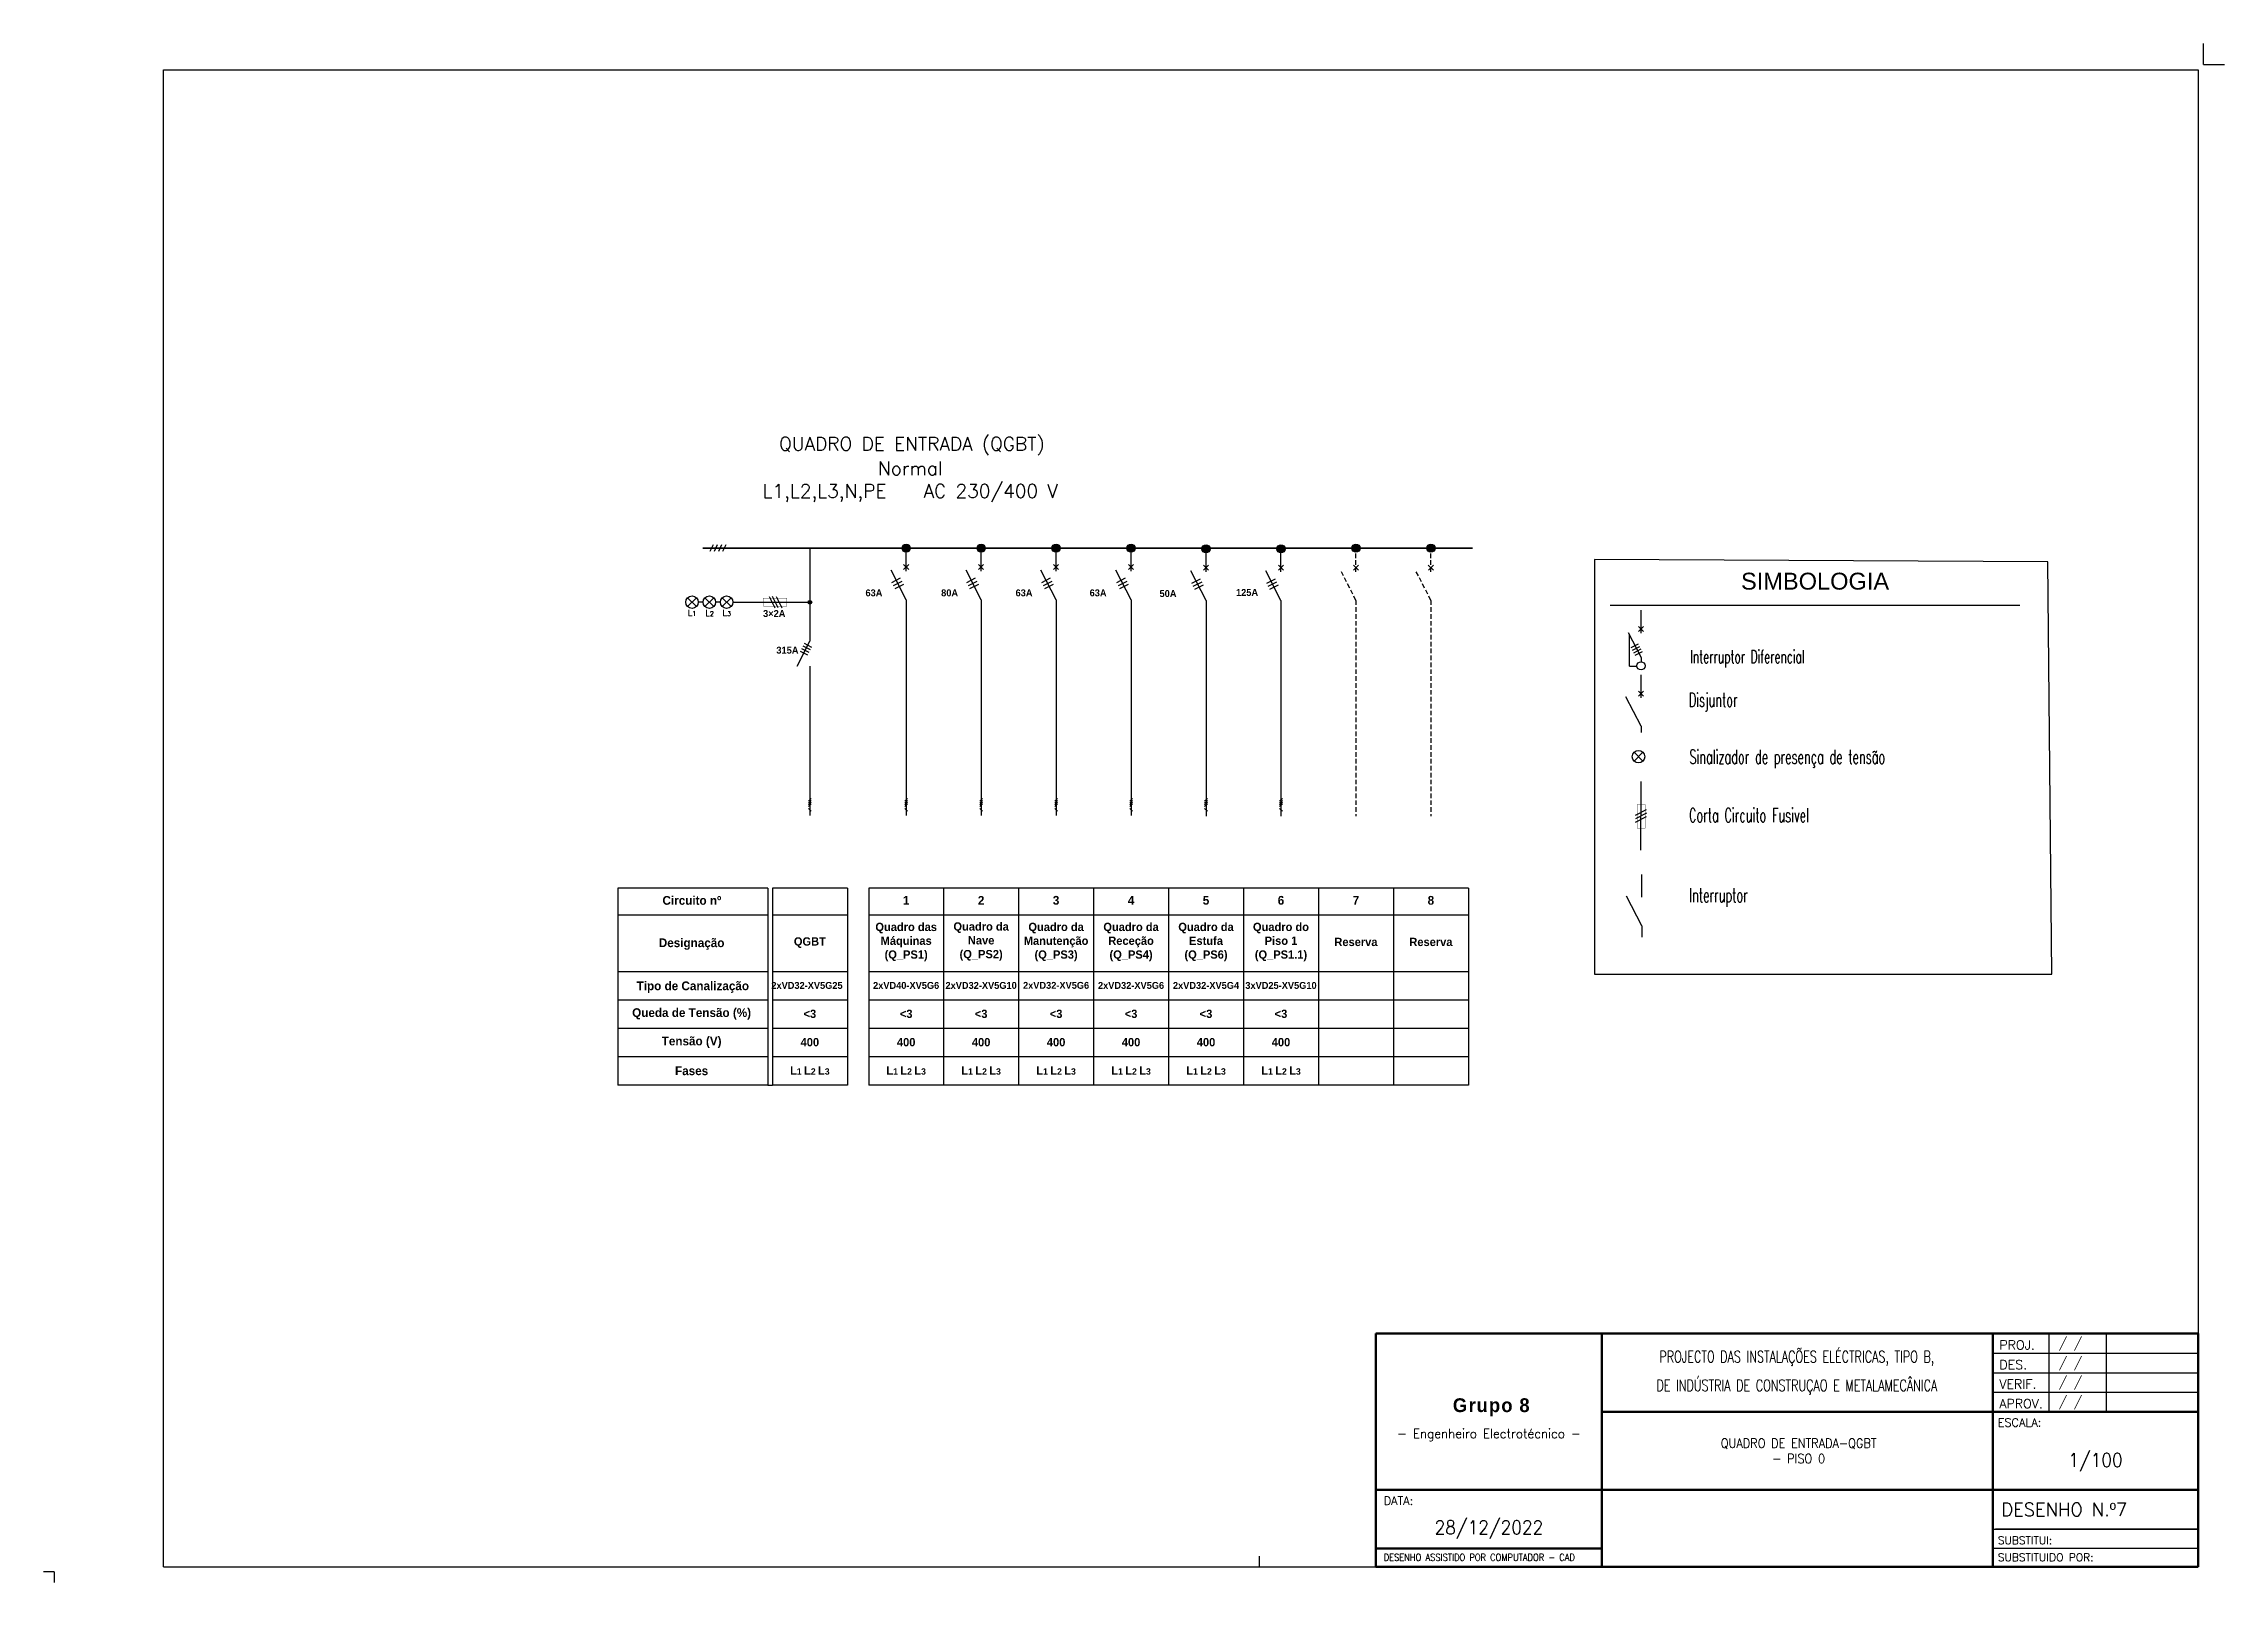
# Model space of a CAD drawing. Extents: x -8 to 729, y -363 to 534.
# Drawn here: x 119.4 to 214.2, y -111.2 to -44.3 of the extents above; entities that cross this region are included whole.
import ezdxf
from ezdxf.enums import TextEntityAlignment as Align

# ---------------------------------------------------------------- set-up
doc = ezdxf.new("R2010")
doc.units = 0
doc.header["$LTSCALE"] = 0.8
doc.header["$MEASUREMENT"] = 0
doc.linetypes.add('DASHED2', pattern=[0.375, 0.25, -0.125])
doc.linetypes.add('HIDDEN', pattern=[0.375, 0.25, -0.125])
doc.layers.get('0').update_dxf_attribs({"color": 3, "linetype": 'CONTINUOUS'})
for name, color, linetype in [('0_ligações', 10, 'CONTINUOUS'), ('Desenho base', 7, 'CONTINUOUS'), ('LEGENDA', 1, 'CONTINUOUS'), ('Quadros Eléctricos', 41, 'CONTINUOUS')]:
    doc.layers.add(name, color=color, linetype=linetype)
doc.styles.add('ARIAL', font='arial.ttf')
doc.styles.add('Century Gothic', font='GOTHICB.TTF')
doc.styles.add('PEN', font='ROMANS.SHX', dxfattribs={"width": 0.7, "height": 1})
doc.styles.add('ROMANS', font='romans', dxfattribs={"width": 0.9})
doc.styles.get("Standard").update_dxf_attribs({"font": 'ROMANS'})

msp = doc.modelspace()

# ---------------------------------------------------------------- texts
at = {"layer": '0_ligações', "color": 0, "style": 'PEN', "width": 0.6}
for s, p in [('Disjuntor', (190.895, -73.111)), ('Sinalizador de presença de tensão', (190.923, -75.588)), ('Corta Circuito Fusivel', (190.906, -78.125)), ('Interruptor', (190.918, -81.606))]:
    msp.add_text(s, height=0.6, dxfattribs=at).set_placement(p)
at = {"layer": 'Desenho base', "style": 'PEN', "width": 0.6}
msp.add_text('Interruptor Diferencial', height=0.56403, dxfattribs=at).set_placement((190.955, -71.208, 0.001))
at = {"layer": 'Desenho base', "lineweight": 20, "style": 'ROMANS'}
for s, height, p in [(' / /', 0.4, (206.71, -100.977)), (' / /', 0.4, (206.71, -101.827)), (' / /', 0.4, (206.71, -102.679)), (' / /', 0.4, (206.71, -103.529)), ('ESCALA:', 0.36, (204.333, -104.424)), ('DATA:', 0.36, (177.63, -107.824)), ('DESENHO N.º7 ', 0.57, (204.489, -108.31)), ('SUBSTITUI:', 0.34, (204.333, -109.535)), ('SUBSTITUIDO POR:', 0.34, (204.333, -110.275))]:
    msp.add_text(s, height=height, dxfattribs=at).set_placement(p)
at = {"layer": 'Desenho base', "linetype": 'Continuous', "lineweight": 20, "style": 'ROMANS'}
for s, p in [('PROJ.', (204.406, -101.068)), ('VERIF.', (204.406, -102.773)), ('DES.', (204.406, -101.925)), ('APROV.', (204.406, -103.621))]:
    msp.add_text(s, height=0.4, dxfattribs=at).set_placement(p)
at = {"layer": 'Desenho base', "lineweight": 20, "style": 'ROMANS', "width": 0.757635}
msp.add_text('DESENHO ASSISTIDO POR COMPUTADOR - CAD', height=0.304, dxfattribs=at).set_placement((177.63, -110.257), (185.943, -110.257), align=Align.FIT)
at = {"layer": 'Desenho base', "insert": (157.041, -63.331), "char_height": 0.58976, "width": 36.02981, "attachment_point": 5}
msp.add_mtext('\\A1;Normal\\PL1,L2,L3,N,PE    AC 230/400 V  ', dxfattribs=at)
at = {"layer": 'Desenho base', "char_height": 0.3603, "attachment_point": 5, "style": 'Century Gothic'}
for s, insert, width in [('\\pxt0;Quadro das Máquinas (Q_PS1)', (156.864, -83.341), 2.87315), ('\\pxt0;Quadro da Nave (Q_PS2)', (160.124, -83.322), 2.87315), ('\\pxt0;Quadro da Manutenção (Q_PS3)', (163.384, -83.341, 0), 2.87315), ('\\pxt0;Quadro da Receção (Q_PS4)', (166.644, -83.341, 0), 2.87315), ('\\pxt0;Quadro da Estufa (Q_PS6)', (169.904, -83.341, 0), 2.87315), ('\\pxt0;Quadro do Piso 1 (Q_PS1.1)', (173.164, -83.341, 0), 2.87315), ('\\pxt0;QGBT', (152.676, -83.369, 0), 3.11371), ('\\pxt0;Reserva', (176.424, -83.341, 0), 2.87315), ('\\pxt0;Reserva', (179.684, -83.341, 0), 2.87315)]:
    msp.add_mtext(s, dxfattribs=dict(at, insert=insert, width=width))
at = {"layer": 'Desenho base', "linetype": 'HIDDEN', "lineweight": 20, "insert": (195.599, -102.075), "char_height": 0.5, "width": 17.03517, "attachment_point": 5, "line_spacing_factor": 1.5, "style": 'ROMANS'}
msp.add_mtext('\\pxt28;{\\W0.71;PROJECTO DAS INSTALAÇÕES ELÉCTRICAS, TIPO B,\\PDE INDÚSTRIA DE CONSTRUÇAO E METALAMECÂNICA}', dxfattribs=at)
at = {"layer": 'Desenho base', "lineweight": 20, "insert": (182.206, -104.122), "char_height": 1, "attachment_point": 5}
msp.add_mtext_dynamic_manual_height_columns('{\\fVivaldi|b1|i0|c0|p66;\\H0.6x;\\T1.1;\\C7; Grupo 8\\H1.66667x;\\P\\Fromans|c0;\\H0.2x;\\T1;\\P\\H2x;\\W0.95;- Engenheiro Electrotécnico -}', width=9.81896, gutter_width=2, heights=[0], dxfattribs=at)
at = {"layer": 'Desenho base', "lineweight": 20, "attachment_point": 5, "style": 'ROMANS'}
for s, insert, char_height, width in [('\\pxt23;QUADRO DE ENTRADA-QGBT \\P- PISO 0', (195.676, -105.475), 0.4, 16.6992), ('1/100', (208.586, -105.97), 0.6, 8.94), ('28/12/2022', (182.206, -108.904), 0.6, 9.82)]:
    msp.add_mtext(s, dxfattribs=dict(at, insert=insert, char_height=char_height, width=width))
at = {"layer": 'LEGENDA', "color": 1, "style": 'ARIAL'}
msp.add_text('SIMBOLOGIA', height=0.7343, dxfattribs=at).set_placement((196.39, -67.647, 0.001), align=Align.MIDDLE_CENTER)
at = {"layer": 'Quadros Eléctricos', "color": 7, "style": 'Century Gothic'}
for s, p in [('63A', (155.094, -68.306)), ('80A', (158.386, -68.306)), ('63A', (161.621, -68.306)), ('63A', (164.842, -68.306)), ('50A', (167.882, -68.336, 0)), ('315A', (151.22, -70.799))]:
    msp.add_text(s, height=0.3005, dxfattribs=at).set_placement(p)
at = {"layer": 'Quadros Eléctricos', "color": 7, "linetype": 'DASHED2', "style": 'Century Gothic'}
msp.add_text('125A', height=0.3005, dxfattribs=at).set_placement((171.209, -68.289, 0))
at = {"layer": 'Quadros Eléctricos', "color": 7, "style": 'Century Gothic'}
msp.add_text('3×2A', height=0.3005, rotation=359.95717, dxfattribs=at).set_placement((150.642, -69.205))
at = {"layer": 'Quadros Eléctricos', "color": 6, "insert": (157.111, -61.771), "char_height": 0.58976, "width": 36.02981, "attachment_point": 5}
msp.add_mtext('QUADRO DE ENTRADA (QGBT)   ', dxfattribs=at)
at = {"layer": 'Quadros Eléctricos', "color": 7, "char_height": 0.27192, "width": 1.90389, "attachment_point": 5, "rotation": 359.95687}
for s, insert in [('L{\\H0.73671x;1}', (147.55, -69.023, 0)), ('L{\\H0.73671x;2}', (148.314, -69.027, 0)), ('L{\\H0.73671x;3}', (149.064, -69.024, 0))]:
    msp.add_mtext(s, dxfattribs=dict(at, insert=insert))
at = {"layer": 'Quadros Eléctricos', "color": 6, "attachment_point": 5, "style": 'Century Gothic'}
for s, insert, char_height, width in [('Circuito nº', (147.546, -81.535), 0.3802, 5.15295), ('Designação', (147.534, -83.434), 0.3803, 1.7348), ('Tipo de Canalização', (147.587, -85.306), 0.38031, 6.52019), ('Queda de Tensão (%)', (147.534, -86.471), 0.38031, 6.52019), ('Tensão (V)', (147.534, -87.705), 0.3803, 3.84782), ('Fases', (147.534, -88.946), 0.3803, 1.7348)]:
    msp.add_mtext(s, dxfattribs=dict(at, insert=insert, char_height=char_height, width=width))
at = {"layer": 'Quadros Eléctricos', "color": 7, "attachment_point": 5, "style": 'Century Gothic'}
for s, insert, char_height, width in [('1', (156.864, -81.531), 0.38, 1.7348), ('2', (160.124, -81.531), 0.38, 1.7348), ('3', (163.384, -81.531), 0.38, 1.7348), ('4', (166.644, -81.531), 0.38, 1.7348), ('5', (169.904, -81.531, 0), 0.38, 1.7348), ('6', (173.164, -81.531, 0), 0.38, 1.7348), ('7', (176.424, -81.531, 0), 0.38, 1.7348), ('8', (179.684, -81.531, 0), 0.38, 1.7348), ('2xVD32-XV5G25', (152.551, -85.233, 0), 0.3, 2.12943), ('2xVD40-XV5G6', (156.864, -85.233, 0), 0.3, 2.12943), ('2xVD32-XV5G10', (160.124, -85.233, 0), 0.3, 2.12943), ('2xVD32-XV5G6', (163.384, -85.23), 0.3, 2.12943), ('2xVD32-XV5G6', (166.644, -85.233, 0), 0.3, 2.12943), ('2xVD32-XV5G4', (169.904, -85.233, 0), 0.3, 2.12943), ('3xVD25-XV5G10', (173.164, -85.233, 0), 0.3, 2.12943), ('<3', (152.676, -86.467, 0), 0.3606, 2.12943), ('<3', (156.864, -86.467, 0), 0.3606, 2.12943), ('<3', (160.124, -86.467, 0), 0.3606, 2.12943), ('<3', (163.384, -86.467, 0), 0.3606, 2.12943), ('<3', (166.644, -86.467, 0), 0.3606, 2.12943), ('<3', (169.904, -86.467, 0), 0.3606, 2.12943), ('<3', (173.164, -86.467, 0), 0.3606, 2.12943), ('400', (152.676, -87.701), 0.3606, 2.12943), ('400', (156.864, -87.701, 0), 0.3606, 2.12943), ('400', (160.124, -87.701, 0), 0.3606, 2.12943), ('400', (163.384, -87.701, 0), 0.3606, 2.12943), ('400', (166.644, -87.701), 0.3606, 2.12943), ('400', (169.904, -87.701), 0.3606, 2.12943), ('400', (173.164, -87.701), 0.3606, 2.12943), ('L{\\H0.77778x;1 }L{\\H0.77778x;2 }L{\\H0.77778x;3}', (152.676, -88.935), 0.36059, 2.12943), ('L{\\H0.77778x;1 }L{\\H0.77778x;2 }L{\\H0.77778x;3}', (156.864, -88.935), 0.36059, 2.12943), ('L{\\H0.77778x;1 }L{\\H0.77778x;2 }L{\\H0.77778x;3}', (160.124, -88.935), 0.36059, 2.12943), ('L{\\H0.77778x;1 }L{\\H0.77778x;2 }L{\\H0.77778x;3}', (163.384, -88.935), 0.36059, 2.12943), ('L{\\H0.77778x;1 }L{\\H0.77778x;2 }L{\\H0.77778x;3}', (166.644, -88.935), 0.36059, 2.12943), ('L{\\H0.77778x;1 }L{\\H0.77778x;2 }L{\\H0.77778x;3}', (169.904, -88.935, 0), 0.36059, 2.12943), ('L{\\H0.77778x;1 }L{\\H0.77778x;2 }L{\\H0.77778x;3}', (173.164, -88.935, 0), 0.36059, 2.12943)]:
    msp.add_mtext(s, dxfattribs=dict(at, insert=insert, char_height=char_height, width=width))

# ---------------------------------------------------------------- blocks, each defined once
blk = doc.blocks.new('Folha A3')
at = {"color": 0}
for p, q in [((412, 289), (412, 293)), ((412, 289), (416, 289)), ((21, 288), (411, 288)), ((21, 1), (21, 288)), ((411, 288), (411, 1)), ((0, 0), (-2, 0)), ((0, 0), (0, -2)), ((21, 1), (411, 1)), ((231, 3), (231, 1))]:
    blk.add_line(p, q, dxfattribs=at)

# ---------------------------------------------------------------- hatches: boundary and pattern name
at = {"layer": 'Quadros Eléctricos'}
for points in [[(156.864, -66.033, 1), (156.864, -66.389, 1)], [(160.124, -66.033, 1), (160.124, -66.389, 1)], [(163.384, -66.033, 1), (163.384, -66.389, 1)], [(166.644, -66.033, 1), (166.644, -66.389, 1)], [(169.904, -66.063, 1), (169.904, -66.419, 1)], [(173.164, -66.063, 1), (173.164, -66.419, 1)], [(176.424, -66.033, 1), (176.424, -66.389, 1)], [(179.684, -66.033, 1), (179.684, -66.389, 1)], [(152.596, -68.561, -1), (152.757, -68.561, -1)]]:
    msp.add_hatch(color=7, dxfattribs=at).paths.add_polyline_path(points)

# ---------------------------------------------------------------- linework, layer by layer
at = {"layer": 'Desenho base'}
for p, q in [((206.512, -66.8), (186.802, -66.7)), ((187.479, -68.686, 0.001), (205.302, -68.686, 0.001)), ((152.735, -77.104), (152.617, -77.222)), ((152.735, -77.181), (152.617, -77.299)), ((152.735, -77.258), (152.617, -77.376)), ((152.735, -77.335), (152.617, -77.454)), ((152.735, -77.649), (152.617, -77.531)), ((156.923, -77.104, 0), (156.805, -77.222, 0)), ((156.923, -77.181, 0), (156.805, -77.299, 0)), ((156.923, -77.258, 0), (156.805, -77.376, 0)), ((156.923, -77.335, 0), (156.805, -77.454, 0)), ((156.923, -77.649, 0), (156.805, -77.531, 0)), ((160.183, -77.104), (160.065, -77.222)), ((160.183, -77.181), (160.065, -77.299)), ((160.183, -77.258), (160.065, -77.376)), ((160.183, -77.335), (160.065, -77.454)), ((160.183, -77.649), (160.065, -77.531)), ((163.443, -77.104), (163.325, -77.222)), ((163.443, -77.181), (163.325, -77.299)), ((163.443, -77.258), (163.325, -77.376)), ((163.443, -77.335), (163.325, -77.454)), ((163.443, -77.649), (163.325, -77.531)), ((166.703, -77.104), (166.585, -77.222)), ((166.703, -77.181), (166.585, -77.299)), ((166.703, -77.258), (166.585, -77.376)), ((166.703, -77.335), (166.585, -77.454)), ((166.703, -77.649), (166.585, -77.531)), ((169.963, -77.104, 0), (169.845, -77.222, 0)), ((169.963, -77.181, 0), (169.845, -77.299, 0)), ((169.963, -77.258, 0), (169.845, -77.376, 0)), ((169.963, -77.335, 0), (169.845, -77.454, 0)), ((169.963, -77.649, 0), (169.845, -77.531, 0)), ((173.223, -77.104, 0), (173.105, -77.222, 0)), ((173.223, -77.181, 0), (173.105, -77.299, 0)), ((173.223, -77.258, 0), (173.105, -77.376, 0)), ((173.223, -77.335, 0), (173.105, -77.454, 0)), ((173.223, -77.649, 0), (173.105, -77.531, 0))]:
    msp.add_line(p, q, dxfattribs=at)
at = {"layer": 'Desenho base', "lineweight": 120}
for p, q in [((213.056, -100.375), (177.296, -100.375)), ((177.296, -100.375), (177.296, -110.515)), ((213.056, -100.375), (213.056, -110.515)), ((213.056, -110.515), (177.296, -110.515))]:
    msp.add_line(p, q, dxfattribs=at)
at = {"layer": 'Desenho base', "lineweight": 60}
for p, q in [((187.116, -100.375), (187.116, -110.515)), ((204.116, -100.375), (204.116, -110.515)), ((187.116, -103.775), (213.056, -103.775)), ((177.296, -107.175), (213.056, -107.175)), ((187.116, -109.725), (177.296, -109.725))]:
    msp.add_line(p, q, dxfattribs=at)
at = {"layer": 'Desenho base', "lineweight": 30}
for p, q in [((206.556, -100.375), (206.556, -103.775)), ((209.056, -100.375), (209.056, -103.775)), ((204.116, -101.225), (213.056, -101.225)), ((204.116, -102.075), (213.056, -102.075)), ((204.116, -102.927), (213.056, -102.927)), ((204.116, -108.875), (213.056, -108.875)), ((213.056, -108.875), (204.236, -108.875)), ((213.056, -109.725), (204.116, -109.725))]:
    msp.add_line(p, q, dxfattribs=at)
at = {"layer": 'Quadros Eléctricos', "color": 7, "ltscale": 10}
for p, q in [((148.466, -66.063), (148.329, -66.357)), ((148.651, -66.063), (148.514, -66.357)), ((148.836, -66.063), (148.699, -66.357)), ((149.021, -66.063), (148.884, -66.357))]:
    msp.add_line(p, q, dxfattribs=at)
at = {"layer": 'Quadros Eléctricos'}
for p, q in [((152.676, -66.211), (152.676, -70.254)), ((156.864, -67.21, 0), (156.864, -66.211, 0)), ((160.124, -67.21), (160.124, -66.211)), ((163.384, -67.21), (163.384, -66.211)), ((166.644, -67.21), (166.644, -66.211)), ((169.904, -67.24, 0), (169.904, -66.241, 0)), ((173.164, -67.24, 0), (173.164, -66.241, 0)), ((156.864, -68.452, 0), (156.207, -67.162, 0)), ((160.124, -68.452), (159.467, -67.162)), ((163.384, -68.452), (162.727, -67.162)), ((166.644, -68.452), (165.987, -67.162)), ((166.644, -67.21), (166.644, -66.945)), ((169.904, -68.482, 0), (169.247, -67.192, 0)), ((169.904, -67.24, 0), (169.904, -66.975, 0)), ((173.164, -68.482, 0), (172.507, -67.192, 0)), ((148.035, -68.558), (147.824, -68.558)), ((148.788, -68.559), (148.576, -68.559)), ((149.329, -68.559), (150.642, -68.558)), ((150.656, -68.558), (152.676, -68.561)), ((156.864, -68.452, 0), (156.864, -77.841, 0)), ((160.124, -68.452), (160.124, -77.841)), ((163.384, -68.452), (163.384, -77.841)), ((166.644, -68.452), (166.644, -77.841)), ((169.904, -68.482, 0), (169.904, -77.871, 0)), ((173.164, -68.482, 0), (173.164, -77.871, 0)), ((188.821, -69.908), (188.821, -68.909)), ((152.676, -69.711), (152.676, -70.254, 0)), ((188.264, -69.874), (188.821, -70.969)), ((152.119, -71.347), (152.676, -70.254)), ((188.821, -70.969), (188.821, -71.15)), ((152.676, -71.347), (152.676, -77.841)), ((188.821, -72.719), (188.821, -71.72)), ((188.821, -73.961), (188.163, -72.671)), ((188.821, -73.961), (188.821, -74.231)), ((188.818, -79.347), (188.822, -76.357)), ((188.854, -81.398), (188.854, -80.399)), ((150.846, -80.995), (144.326, -80.995)), ((144.326, -80.995), (144.326, -89.576)), ((150.846, -80.995), (150.846, -89.576)), ((154.306, -80.995), (151.046, -80.995)), ((151.046, -80.995), (151.046, -89.576)), ((154.306, -80.995), (154.306, -89.576)), ((158.494, -80.995, 0), (155.234, -80.995, 0)), ((155.234, -80.995), (155.234, -89.576, 0)), ((158.494, -80.995), (158.494, -89.576, 0)), ((161.754, -80.995), (158.494, -80.995)), ((158.494, -80.995), (158.494, -89.576)), ((158.494, -80.995), (158.494, -89.576, 0)), ((158.494, -80.995), (158.494, -89.576)), ((161.754, -80.995), (161.754, -89.576)), ((165.014, -80.995), (161.754, -80.995)), ((161.754, -80.995), (161.754, -89.576)), ((161.754, -80.995), (161.754, -89.576)), ((161.754, -80.995), (161.754, -89.576)), ((165.014, -80.995), (165.014, -89.576)), ((168.274, -80.995), (165.014, -80.995)), ((165.014, -80.995), (165.014, -89.576)), ((165.014, -80.995), (165.014, -89.576)), ((165.014, -80.995), (165.014, -89.576)), ((168.274, -80.995), (168.274, -89.576)), ((171.534, -80.995, 0), (168.274, -80.995, 0)), ((168.274, -80.995, 0), (168.274, -89.576)), ((168.274, -80.995), (168.274, -89.576)), ((168.274, -80.995, 0), (168.274, -89.576)), ((171.534, -80.995, 0), (171.534, -89.576, 0)), ((174.794, -80.995, 0), (171.534, -80.995, 0)), ((171.534, -80.995, 0), (171.534, -89.576, 0)), ((171.534, -80.995, 0), (171.534, -89.576, 0)), ((171.534, -80.995, 0), (171.534, -89.576, 0)), ((174.794, -80.995, 0), (174.794, -89.576, 0)), ((178.054, -80.995, 0), (174.794, -80.995, 0)), ((174.794, -80.995, 0), (174.794, -89.576, 0)), ((178.054, -80.995, 0), (178.054, -89.576, 0)), ((181.314, -80.995, 0), (178.054, -80.995, 0)), ((178.054, -80.995, 0), (178.054, -89.576, 0)), ((178.054, -80.995, 0), (178.054, -89.576, 0)), ((178.054, -80.995, 0), (178.054, -89.576, 0)), ((181.314, -80.995, 0), (181.314, -89.576, 0)), ((181.314, -80.995, 0), (181.314, -89.576, 0)), ((188.854, -82.64), (188.197, -81.35)), ((150.846, -82.172), (144.326, -82.172)), ((154.306, -82.172), (151.046, -82.172)), ((158.494, -82.172, 0), (155.234, -82.172, 0)), ((161.754, -82.172), (158.494, -82.172)), ((165.014, -82.172), (161.754, -82.172)), ((168.274, -82.172), (165.014, -82.172)), ((171.534, -82.172, 0), (168.274, -82.172, 0)), ((174.794, -82.172, 0), (171.534, -82.172, 0)), ((178.054, -82.172, 0), (174.794, -82.172, 0)), ((181.314, -82.172, 0), (178.054, -82.172, 0)), ((188.854, -82.64), (188.854, -83.13)), ((150.846, -84.64), (144.326, -84.64)), ((154.306, -84.64), (151.046, -84.64)), ((158.494, -84.64, 0), (155.234, -84.64, 0)), ((161.754, -84.64), (158.494, -84.64)), ((165.014, -84.64), (161.754, -84.64)), ((168.274, -84.64), (165.014, -84.64)), ((171.534, -84.64, 0), (168.274, -84.64, 0)), ((174.794, -84.64, 0), (171.534, -84.64, 0)), ((178.054, -84.64, 0), (174.794, -84.64, 0)), ((181.314, -84.64, 0), (178.054, -84.64, 0)), ((150.846, -85.874), (144.326, -85.874)), ((154.306, -85.874), (151.046, -85.874)), ((158.494, -85.874, 0), (155.234, -85.874, 0)), ((161.754, -85.874), (158.494, -85.874)), ((165.014, -85.874), (161.754, -85.874)), ((168.274, -85.874), (165.014, -85.874)), ((171.534, -85.874, 0), (168.274, -85.874, 0)), ((174.794, -85.874, 0), (171.534, -85.874, 0)), ((178.054, -85.874, 0), (174.794, -85.874, 0)), ((181.314, -85.874, 0), (178.054, -85.874, 0)), ((150.846, -87.108), (144.326, -87.108)), ((154.306, -87.108), (151.046, -87.108)), ((158.494, -87.108, 0), (155.234, -87.108, 0)), ((161.754, -87.108), (158.494, -87.108)), ((165.014, -87.108), (161.754, -87.108)), ((168.274, -87.108), (165.014, -87.108)), ((171.534, -87.108, 0), (168.274, -87.108, 0)), ((174.794, -87.108, 0), (171.534, -87.108, 0)), ((178.054, -87.108, 0), (174.794, -87.108, 0)), ((181.314, -87.108, 0), (178.054, -87.108, 0)), ((150.846, -88.342), (144.326, -88.342)), ((154.306, -88.342), (151.046, -88.342)), ((158.494, -88.342, 0), (155.234, -88.342, 0)), ((161.754, -88.342), (158.494, -88.342)), ((165.014, -88.342), (161.754, -88.342)), ((168.274, -88.342), (165.014, -88.342)), ((171.534, -88.342), (168.274, -88.342)), ((174.794, -88.342, 0), (171.534, -88.342, 0)), ((178.054, -88.342, 0), (174.794, -88.342, 0)), ((181.314, -88.342, 0), (178.054, -88.342, 0)), ((150.846, -89.576), (144.326, -89.576)), ((150.846, -89.576), (151.046, -89.576)), ((154.306, -89.576), (151.046, -89.576)), ((158.494, -89.576, 0), (155.234, -89.576, 0)), ((161.754, -89.576), (158.494, -89.576)), ((165.014, -89.576), (161.754, -89.576)), ((168.274, -89.576), (165.014, -89.576)), ((171.534, -89.576), (168.274, -89.576)), ((174.794, -89.576, 0), (171.534, -89.576, 0)), ((178.054, -89.576, 0), (174.794, -89.576, 0)), ((181.314, -89.576, 0), (178.054, -89.576, 0))]:
    msp.add_line(p, q, dxfattribs=at)
at = {"layer": 'Quadros Eléctricos', "linetype": 'DASHED2'}
for p, q in [((176.424, -67.24, 0), (176.424, -66.211)), ((179.684, -67.24, 0), (179.684, -66.211)), ((176.424, -68.482, 0), (175.767, -67.192, 0)), ((176.424, -67.24, 0), (176.424, -66.975, 0)), ((179.684, -68.482, 0), (179.027, -67.192, 0)), ((176.424, -68.482, 0), (176.424, -77.871, 0)), ((179.684, -68.482, 0), (179.684, -77.871, 0))]:
    msp.add_line(p, q, dxfattribs=at)
at = {"layer": 'Quadros Eléctricos', "color": 7}
for p, q in [((156.751, -66.92, 0), (156.974, -67.142, 0)), ((156.974, -66.923, 0), (156.753, -67.144, 0)), ((160.011, -66.92), (160.234, -67.142)), ((160.234, -66.923), (160.013, -67.144)), ((163.271, -66.92), (163.494, -67.142)), ((163.494, -66.923), (163.273, -67.144)), ((166.531, -66.92), (166.754, -67.142)), ((166.754, -66.923), (166.533, -67.144)), ((169.791, -66.95, 0), (170.014, -67.172, 0)), ((170.014, -66.953, 0), (169.793, -67.174, 0)), ((173.051, -66.95, 0), (173.274, -67.172, 0)), ((173.274, -66.953, 0), (173.053, -67.174, 0)), ((176.311, -66.95, 0), (176.534, -67.172, 0)), ((176.534, -66.953, 0), (176.313, -67.174, 0)), ((179.571, -66.95, 0), (179.794, -67.172, 0)), ((179.794, -66.953, 0), (179.573, -67.174, 0)), ((156.244, -67.702, 0), (156.622, -67.509, 0)), ((156.312, -67.835, 0), (156.69, -67.643, 0)), ((156.38, -67.969, 0), (156.758, -67.777, 0)), ((159.504, -67.702), (159.882, -67.509)), ((159.572, -67.835), (159.95, -67.643)), ((159.64, -67.969), (160.018, -67.777)), ((162.764, -67.702), (163.142, -67.509)), ((162.832, -67.835), (163.21, -67.643)), ((162.9, -67.969), (163.278, -67.777)), ((166.024, -67.702), (166.402, -67.509)), ((166.092, -67.835), (166.47, -67.643)), ((166.16, -67.969), (166.538, -67.777)), ((169.284, -67.732, 0), (169.662, -67.539, 0)), ((169.352, -67.865, 0), (169.73, -67.673, 0)), ((169.42, -67.999, 0), (169.798, -67.806, 0)), ((172.544, -67.732, 0), (172.922, -67.539, 0)), ((172.612, -67.865, 0), (172.99, -67.673, 0)), ((172.68, -67.999, 0), (173.058, -67.806, 0)), ((147.744, -68.75), (147.362, -68.366)), ((147.744, -68.366), (147.362, -68.749)), ((148.497, -68.367), (148.114, -68.75)), ((148.497, -68.75), (148.115, -68.366)), ((149.249, -68.751), (148.867, -68.367)), ((149.25, -68.367), (148.867, -68.75)), ((150.901, -68.318), (151.148, -68.803)), ((151.3, -68.802), (151.053, -68.317)), ((151.205, -68.316), (151.451, -68.801)), ((188.315, -71.346), (188.315, -69.989)), ((188.708, -69.618), (188.931, -69.84)), ((188.931, -69.621), (188.71, -69.842)), ((152.252, -70.689), (152.574, -70.853)), ((152.31, -70.575), (152.632, -70.739)), ((152.368, -70.462), (152.69, -70.625)), ((152.426, -70.348), (152.747, -70.512)), ((188.396, -70.532), (188.718, -70.368)), ((188.454, -70.646), (188.776, -70.482)), ((188.512, -70.76), (188.834, -70.596)), ((188.57, -70.873), (188.892, -70.71)), ((188.315, -71.346), (188.642, -71.346)), ((188.708, -72.429), (188.93, -72.651)), ((188.93, -72.432), (188.709, -72.653)), ((188.905, -75.475), (188.523, -75.091)), ((188.905, -75.092), (188.523, -75.475)), ((188.577, -77.829), (189.062, -77.582)), ((189.063, -77.734), (188.578, -77.981)), ((188.579, -78.133), (189.064, -77.886))]:
    msp.add_line(p, q, dxfattribs=at)
at = {"layer": 'Quadros Eléctricos', "color": 0}
for p, q in [((186.802, -66.7), (186.802, -84.74)), ((206.682, -84.74), (206.512, -66.8)), ((186.802, -84.74), (206.682, -84.74))]:
    msp.add_line(p, q, dxfattribs=at)
at = {"layer": 'Quadros Eléctricos', "color": 7, "const_width": 0.0801, "elevation": 0}
msp.add_lwpolyline([(181.496, -66.211), (148.008, -66.211)], dxfattribs=at)
at = {"layer": 'Quadros Eléctricos', "color": 7}
for centre, radius in [((156.864, -66.211, 0), 0.178), ((160.124, -66.211), 0.178), ((163.384, -66.211), 0.178), ((166.644, -66.211), 0.178), ((169.904, -66.241, 0), 0.178), ((173.164, -66.241, 0), 0.178), ((176.424, -66.211), 0.178), ((179.684, -66.211), 0.178), ((152.676, -68.561), 0.0802), ((188.821, -71.33), 0.18)]:
    msp.add_circle(centre, radius, dxfattribs=at)
at = {"layer": 'Quadros Eléctricos'}
for centre in [(147.553, -68.558), (148.306, -68.558), (149.058, -68.559), (188.714, -75.283)]:
    msp.add_circle(centre, 0.271, dxfattribs=at)
at = {"layer": 'Quadros Eléctricos', "lineweight": 20}
for points in [[(150.642, -68.735), (150.656, -68.721), (150.642, -68.381), (150.656, -68.395)], [(151.675, -68.742, 0), (151.662, -68.728, 0), (150.642, -68.741, 0), (150.656, -68.727, 0)], [(150.649, -68.381), (150.649, -68.395), (151.675, -68.382), (151.661, -68.396)], [(151.675, -68.382), (151.661, -68.396), (151.675, -68.736), (151.661, -68.722)], [(188.642, -78.385), (188.656, -78.385), (188.643, -77.359), (188.657, -77.373)], [(188.643, -77.359), (188.657, -77.373), (188.996, -77.359), (188.983, -77.373)], [(189.003, -77.359, 0), (188.989, -77.372, 0), (189.002, -78.391, 0), (188.988, -78.378, 0)], [(188.996, -78.392), (188.982, -78.378), (188.642, -78.392), (188.656, -78.378)]]:
    msp.add_trace(points, dxfattribs=at)

# ---------------------------------------------------------------- block references
at = {"layer": 'Desenho base', "xscale": 0.2268822454281782, "yscale": 0.2268822454281782, "zscale": 0.2268822454281782}
msp.add_blockref('Folha A3', (119.808, -110.742), dxfattribs=at)

msp.set_redraw_order([(e.dxf.handle, doc.entitydb.next_handle()) for e in msp.query("TEXT MTEXT ATTDEF DIMENSION ARC_DIMENSION")])  # texts and dimensions are drawn at this point

doc.saveas('drawing.dxf')
